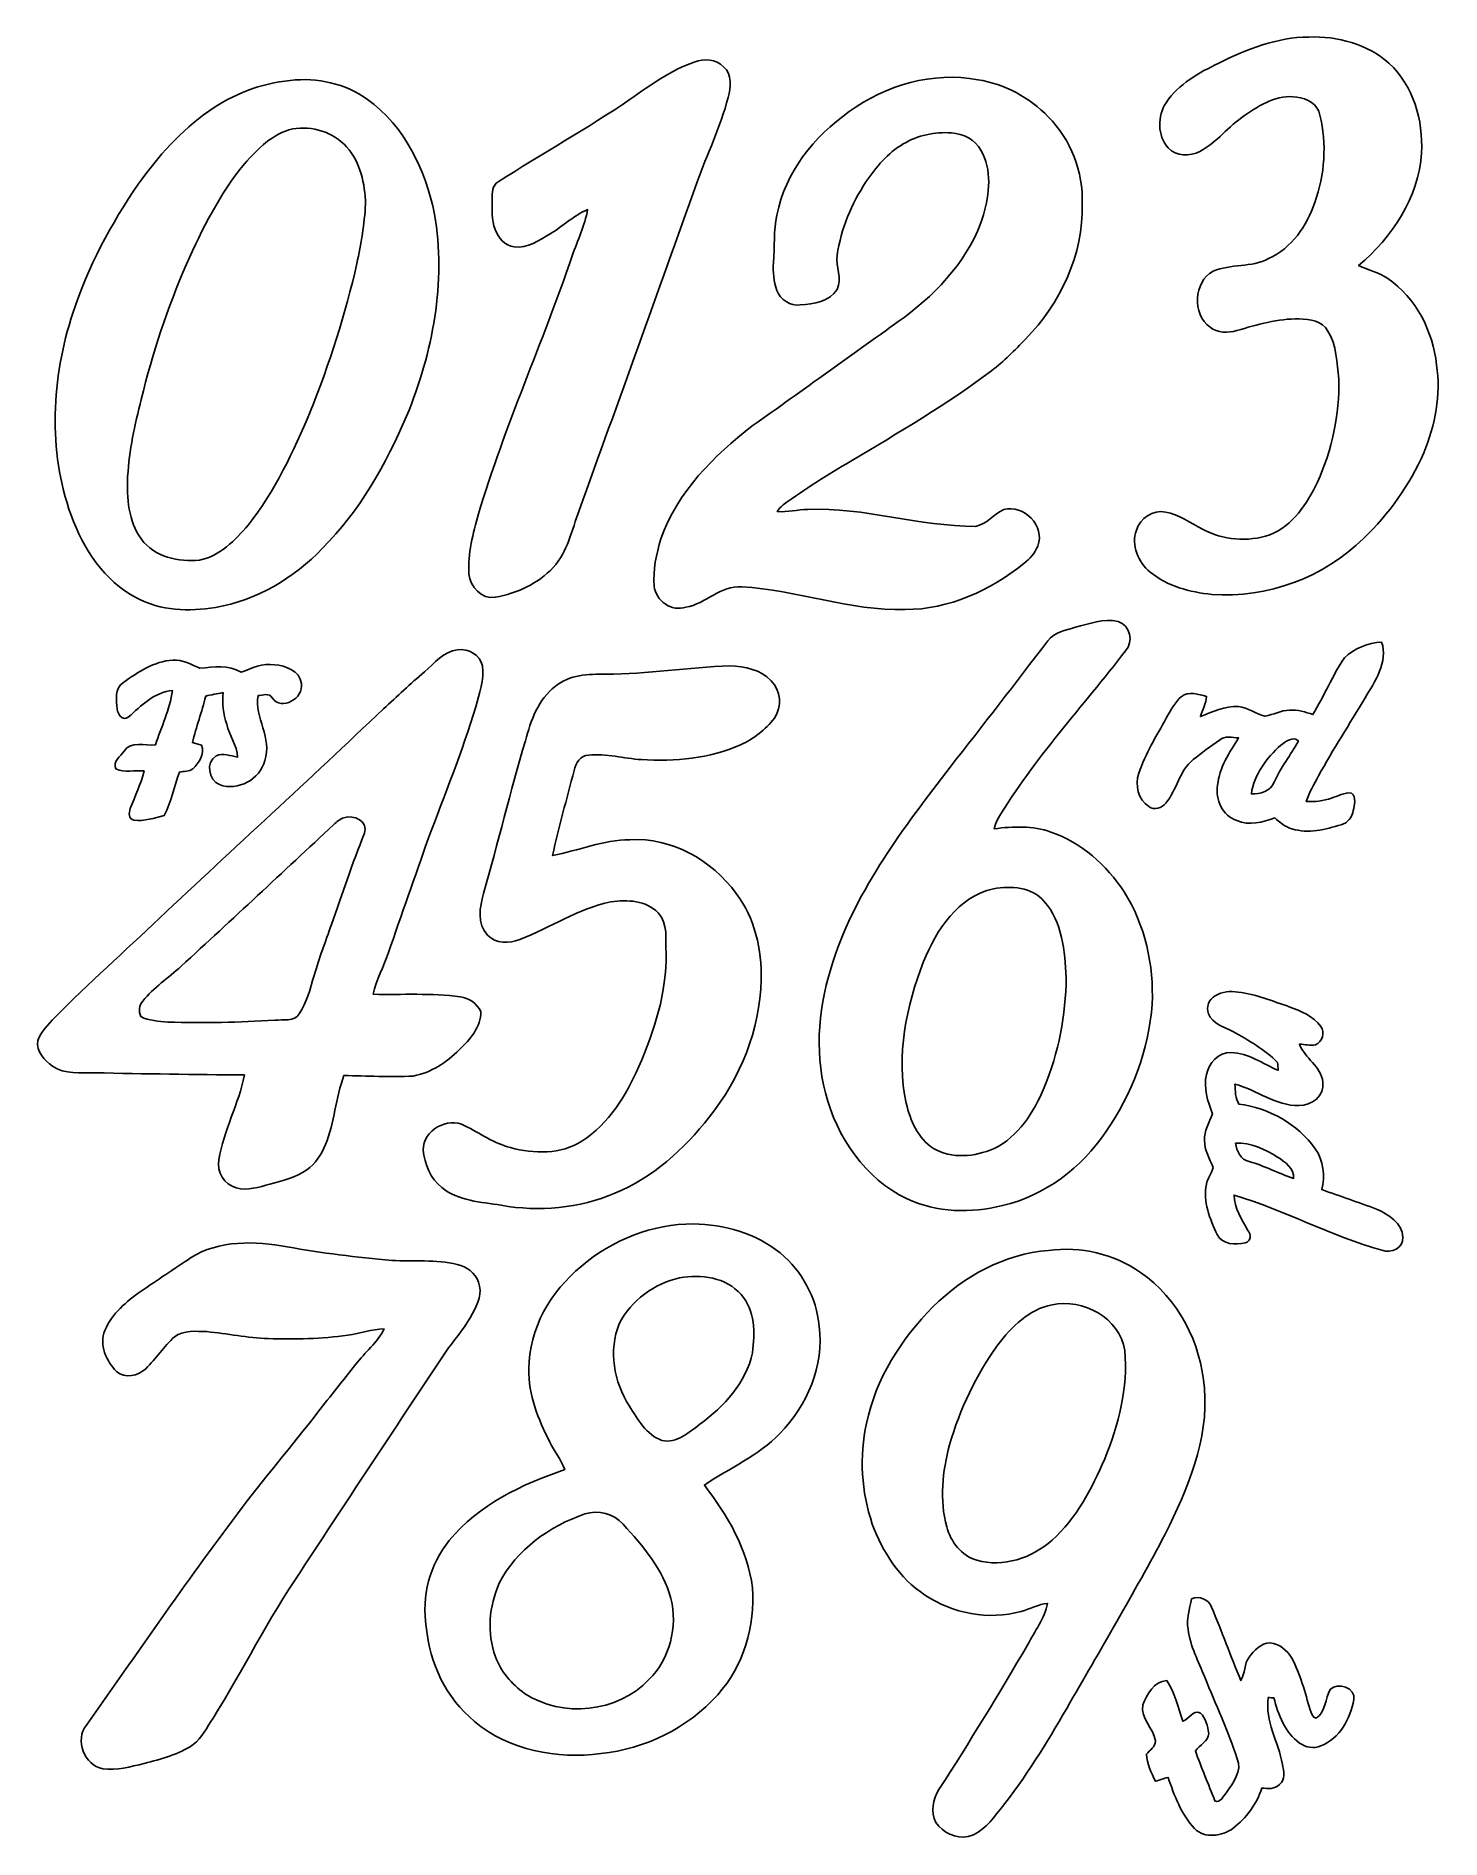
# Model space of a CAD drawing. Header units: centimetres. Extents: x -10.2 to 10.2, y -13.1 to 13.1.
import ezdxf

# ---------------------------------------------------------------- set-up
doc = ezdxf.new("R2010")
doc.units = ezdxf.units.CM
doc.header["$MEASUREMENT"] = 0
doc.layers.add('Camada 1', color=7, linetype='Continuous')

msp = doc.modelspace()

# ---------------------------------------------------------------- linework, layer by layer
at = {"layer": 'Camada 1', "color": 156}
for points, knots in [([(6.94901, 12.66366), (7.35612, 12.86403), (7.79322, 13.03937), (8.25393, 13.04113), (8.25393, 13.04113), (8.66739, 13.05525), (9.10307, 12.94236), (9.41634, 12.66154), (9.41634, 12.66154), (9.77053, 12.33522), (9.91588, 11.83181), (9.88764, 11.36085), (9.88764, 11.36085), (9.84637, 10.71279), (9.45832, 10.13566), (8.97502, 9.72466), (8.97502, 9.72466), (9.11472, 9.66011), (9.27135, 9.63012), (9.39765, 9.53769), (9.39765, 9.53769), (9.81251, 9.26041), (10.05028, 8.77358), (10.10708, 8.28674), (10.10708, 8.28674), (10.16952, 7.85459), (10.08698, 7.41186), (9.92258, 7.01038), (9.92258, 7.01038), (9.71656, 6.54437), (9.41458, 6.12174), (9.0484, 5.76826), (9.0484, 5.76826), (8.47372, 5.20171), (7.65281, 4.89691), (6.84742, 4.95687), (6.84742, 4.95687), (6.52921, 4.98651), (6.20289, 5.07505), (5.95136, 5.28072), (5.95136, 5.28072), (5.7799, 5.42361), (5.67302, 5.66878), (5.75415, 5.88751), (5.75415, 5.88751), (5.80672, 6.06071), (5.99369, 6.1863), (6.17466, 6.15102), (6.17466, 6.15102), (6.37292, 6.1154), (6.53625, 5.98981), (6.713, 5.90125), (6.713, 5.90125), (7.00899, 5.74569), (7.37059, 5.71112), (7.68772, 5.82048), (7.68772, 5.82048), (8.02252, 5.95277), (8.2317, 6.27133), (8.37952, 6.58424), (8.37952, 6.58424), (8.59155, 7.05097), (8.70196, 7.56708), (8.68715, 8.07966), (8.68715, 8.07966), (8.66174, 8.31532), (8.65716, 8.56826), (8.53122, 8.7764), (8.53122, 8.7764), (8.44902, 8.92069), (8.26769, 8.95244), (8.11564, 8.95208), (8.11564, 8.95208), (7.8052, 8.95949), (7.505, 8.86848), (7.21042, 8.78204), (7.21042, 8.78204), (7.08271, 8.75171), (6.92855, 8.74218), (6.82237, 8.83355), (6.82237, 8.83355), (6.56025, 9.01946), (6.58283, 9.48724), (6.86505, 9.64318), (6.86505, 9.64318), (7.12116, 9.75501), (7.42209, 9.69292), (7.6715, 9.82733), (7.6715, 9.82733), (8.00734, 9.97726), (8.22218, 10.30498), (8.34073, 10.64153), (8.34073, 10.64153), (8.48818, 11.04477), (8.51464, 11.49138), (8.41445, 11.90872), (8.41445, 11.90872), (8.38729, 12.06853), (8.22747, 12.15319), (8.08002, 12.17118), (8.08002, 12.17118), (7.80062, 12.20858), (7.54238, 12.0583), (7.32296, 11.90307), (7.32296, 11.90307), (7.09153, 11.74855), (6.92219, 11.51572), (6.67525, 11.38307), (6.67525, 11.38307), (6.53097, 11.30829), (6.32812, 11.30405), (6.21383, 11.43458), (6.21383, 11.43458), (6.05649, 11.61167), (6.05649, 11.89495), (6.18559, 12.08827), (6.18559, 12.08827), (6.36481, 12.36238), (6.66184, 12.52396), (6.94901, 12.66366)], [0, 0, 0, 0, 0.03225806, 0.03225806, 0.03225806, 0.03225806, 0.06451613, 0.06451613, 0.06451613, 0.06451613, 0.09677419, 0.09677419, 0.09677419, 0.09677419, 0.12903226, 0.12903226, 0.12903226, 0.12903226, 0.16129032, 0.16129032, 0.16129032, 0.16129032, 0.19354839, 0.19354839, 0.19354839, 0.19354839, 0.22580645, 0.22580645, 0.22580645, 0.22580645, 0.25806452, 0.25806452, 0.25806452, 0.25806452, 0.29032258, 0.29032258, 0.29032258, 0.29032258, 0.32258065, 0.32258065, 0.32258065, 0.32258065, 0.35483871, 0.35483871, 0.35483871, 0.35483871, 0.38709677, 0.38709677, 0.38709677, 0.38709677, 0.41935484, 0.41935484, 0.41935484, 0.41935484, 0.4516129, 0.4516129, 0.4516129, 0.4516129, 0.48387097, 0.48387097, 0.48387097, 0.48387097, 0.51612903, 0.51612903, 0.51612903, 0.51612903, 0.5483871, 0.5483871, 0.5483871, 0.5483871, 0.58064516, 0.58064516, 0.58064516, 0.58064516, 0.61290323, 0.61290323, 0.61290323, 0.61290323, 0.64516129, 0.64516129, 0.64516129, 0.64516129, 0.67741935, 0.67741935, 0.67741935, 0.67741935, 0.70967742, 0.70967742, 0.70967742, 0.70967742, 0.74193548, 0.74193548, 0.74193548, 0.74193548, 0.77419355, 0.77419355, 0.77419355, 0.77419355, 0.80645161, 0.80645161, 0.80645161, 0.80645161, 0.83870968, 0.83870968, 0.83870968, 0.83870968, 0.87096774, 0.87096774, 0.87096774, 0.87096774, 0.90322581, 0.90322581, 0.90322581, 0.90322581, 0.93548387, 0.93548387, 0.93548387, 0.93548387, 1, 1, 1, 1]), ([(-0.65722, 12.67741), (-0.51717, 12.72822), (-0.3376, 12.72962), (-0.23283, 12.60756), (-0.23283, 12.60756), (-0.1023, 12.49821), (-0.13017, 12.31159), (-0.16581, 12.16483), (-0.16581, 12.16483), (-0.27727, 11.73797), (-0.47201, 11.34004), (-0.61948, 10.92517), (-0.61948, 10.92517), (-1.18568, 9.34014), (-1.75612, 7.75687), (-2.32621, 6.17326), (-2.32621, 6.17326), (-2.43134, 5.88963), (-2.49307, 5.57705), (-2.70228, 5.34634), (-2.70228, 5.34634), (-2.92028, 5.11033), (-3.23037, 4.97416), (-3.54188, 4.91384), (-3.54188, 4.91384), (-3.74015, 4.88068), (-3.90983, 5.06659), (-3.92394, 5.25392), (-3.92394, 5.25392), (-3.94582, 5.54918), (-3.86503, 5.84022), (-3.7867, 6.12245), (-3.7867, 6.12245), (-3.40501, 7.39634), (-2.85644, 8.61094), (-2.42569, 9.86754), (-2.42569, 9.86754), (-2.35126, 10.09085), (-2.24401, 10.30498), (-2.20415, 10.53782), (-2.20415, 10.53782), (-2.40558, 10.45738), (-2.55763, 10.29441), (-2.74496, 10.18822), (-2.74496, 10.18822), (-2.90371, 10.09402), (-3.07374, 9.96914), (-3.26848, 9.99596), (-3.26848, 9.99596), (-3.4043, 10.01254), (-3.50131, 10.12719), (-3.544, 10.2496), (-3.544, 10.2496), (-3.60186, 10.3893), (-3.5881, 10.54347), (-3.5888, 10.69093), (-3.5888, 10.69093), (-3.58634, 10.77948), (-3.5881, 10.89236), (-3.49956, 10.94245), (-3.49956, 10.94245), (-2.86561, 11.34674), (-2.20873, 11.71609), (-1.58608, 12.13838), (-1.58608, 12.13838), (-1.29292, 12.34298), (-0.99905, 12.56065), (-0.65722, 12.67741)], [0, 0, 0, 0, 0.05555556, 0.05555556, 0.05555556, 0.05555556, 0.11111111, 0.11111111, 0.11111111, 0.11111111, 0.16666667, 0.16666667, 0.16666667, 0.16666667, 0.22222222, 0.22222222, 0.22222222, 0.22222222, 0.27777778, 0.27777778, 0.27777778, 0.27777778, 0.33333333, 0.33333333, 0.33333333, 0.33333333, 0.38888889, 0.38888889, 0.38888889, 0.38888889, 0.44444444, 0.44444444, 0.44444444, 0.44444444, 0.5, 0.5, 0.5, 0.5, 0.55555556, 0.55555556, 0.55555556, 0.55555556, 0.61111111, 0.61111111, 0.61111111, 0.61111111, 0.66666667, 0.66666667, 0.66666667, 0.66666667, 0.72222222, 0.72222222, 0.72222222, 0.72222222, 0.77777778, 0.77777778, 0.77777778, 0.77777778, 0.83333333, 0.83333333, 0.83333333, 0.83333333, 0.88888889, 0.88888889, 0.88888889, 0.88888889, 1, 1, 1, 1]), ([(-6.51544, 12.41248), (-6.12527, 12.45446), (-5.71675, 12.37085), (-5.39679, 12.13696), (-5.39679, 12.13696), (-4.85668, 11.74962), (-4.55153, 11.11179), (-4.42453, 10.47362), (-4.42453, 10.47362), (-4.25131, 9.48443), (-4.45099, 8.46242), (-4.82847, 7.54274), (-4.82847, 7.54274), (-5.12867, 6.8453), (-5.5065, 6.16513), (-6.04872, 5.62539), (-6.04872, 5.62539), (-6.46182, 5.19148), (-7.00369, 4.86692), (-7.59919, 4.76744), (-7.59919, 4.76744), (-7.9823, 4.70675), (-8.39716, 4.71382), (-8.7436, 4.90784), (-8.7436, 4.90784), (-9.21702, 5.14738), (-9.5137, 5.62256), (-9.69398, 6.10517), (-9.69398, 6.10517), (-10.02947, 7.04639), (-9.98078, 8.09448), (-9.66752, 9.03464), (-9.66752, 9.03464), (-9.45409, 9.70562), (-9.11401, 10.32898), (-8.71854, 10.90894), (-8.71854, 10.90894), (-8.43456, 11.30969), (-8.10013, 11.68152), (-7.69761, 11.96586), (-7.69761, 11.96586), (-7.34905, 12.21034), (-6.94019, 12.37085), (-6.51544, 12.41248)], [0, 0, 0, 0, 0.08333333, 0.08333333, 0.08333333, 0.08333333, 0.16666667, 0.16666667, 0.16666667, 0.16666667, 0.25, 0.25, 0.25, 0.25, 0.33333333, 0.33333333, 0.33333333, 0.33333333, 0.41666667, 0.41666667, 0.41666667, 0.41666667, 0.5, 0.5, 0.5, 0.5, 0.58333333, 0.58333333, 0.58333333, 0.58333333, 0.66666667, 0.66666667, 0.66666667, 0.66666667, 0.75, 0.75, 0.75, 0.75, 0.83333333, 0.83333333, 0.83333333, 0.83333333, 1, 1, 1, 1]), ([(1.58891, 11.95881), (2.11842, 12.34545), (2.80317, 12.54266), (3.45475, 12.42201), (3.45475, 12.42201), (3.84174, 12.3592), (4.2037, 12.16554), (4.4764, 11.88437), (4.4764, 11.88437), (4.80518, 11.55347), (4.98157, 11.08427), (4.96958, 10.61931), (4.96958, 10.61931), (4.98651, 9.88659), (4.65242, 9.17751), (4.14725, 8.65822), (4.14725, 8.65822), (3.98814, 8.50053), (3.8347, 8.33472), (3.65337, 8.20137), (3.65337, 8.20137), (3.00672, 7.71277), (2.30645, 7.30284), (1.61149, 6.88833), (1.61149, 6.88833), (1.27423, 6.69361), (0.94755, 6.48053), (0.63041, 6.25439), (0.63041, 6.25439), (0.59655, 6.22687), (0.56832, 6.19478), (0.54504, 6.15772), (0.54504, 6.15772), (0.69391, 6.14715), (0.83996, 6.18666), (0.98848, 6.18808), (0.98848, 6.18808), (1.80939, 6.2244), (2.60314, 5.94147), (3.42194, 5.94184), (3.42194, 5.94184), (3.58457, 5.9711), (3.68299, 6.12422), (3.83046, 6.18559), (3.83046, 6.18559), (4.11761, 6.27097), (4.44112, 5.94077), (4.32257, 5.65784), (4.32257, 5.65784), (4.28308, 5.55554), (4.20863, 5.47017), (4.1208, 5.40597), (4.1208, 5.40597), (3.63677, 5.01297), (3.03213, 4.73497), (2.39994, 4.73674), (2.39994, 4.73674), (1.59597, 4.71275), (0.83114, 5.0225), (0.03315, 5.06482), (0.03315, 5.06482), (-0.2741, 5.0941), (-0.48965, 4.81858), (-0.77893, 4.76885), (-0.77893, 4.76885), (-0.98424, 4.70181), (-1.22025, 4.86197), (-1.23718, 5.07646), (-1.23718, 5.07646), (-1.25801, 5.30754), (-1.21072, 5.54143), (-1.13982, 5.76085), (-1.13982, 5.76085), (-0.90523, 6.44207), (-0.37358, 6.96736), (0.18379, 7.39916), (0.18379, 7.39916), (0.92004, 7.92021), (1.64994, 8.45008), (2.38512, 8.9729), (2.38512, 8.9729), (2.89172, 9.35143), (3.3461, 9.84708), (3.53835, 10.46127), (3.53835, 10.46127), (3.62196, 10.76536), (3.66535, 11.11637), (3.49744, 11.40036), (3.49744, 11.40036), (3.41312, 11.55453), (3.24238, 11.63954), (3.07162, 11.65154), (3.07162, 11.65154), (2.83069, 11.66671), (2.58163, 11.61661), (2.37418, 11.49032), (2.37418, 11.49032), (2.147, 11.36015), (1.97943, 11.15094), (1.83232, 10.93893), (1.83232, 10.93893), (1.62207, 10.61931), (1.47002, 10.25736), (1.41498, 9.87742), (1.41498, 9.87742), (1.39452, 9.71232), (1.48907, 9.5384), (1.41323, 9.38035), (1.41323, 9.38035), (1.30422, 9.20044), (1.07209, 9.16834), (0.88053, 9.15564), (0.88053, 9.15564), (0.73518, 9.13729), (0.59055, 9.22937), (0.54115, 9.36589), (0.54115, 9.36589), (0.49459, 9.49501), (0.47978, 9.63541), (0.48965, 9.77194), (0.48965, 9.77194), (0.51752, 9.99983), (0.48612, 10.23302), (0.54151, 10.45774), (0.54151, 10.45774), (0.65863, 11.07898), (1.08232, 11.60073), (1.58891, 11.95881)], [0, 0, 0, 0, 0.03030303, 0.03030303, 0.03030303, 0.03030303, 0.06060606, 0.06060606, 0.06060606, 0.06060606, 0.09090909, 0.09090909, 0.09090909, 0.09090909, 0.12121212, 0.12121212, 0.12121212, 0.12121212, 0.15151515, 0.15151515, 0.15151515, 0.15151515, 0.18181818, 0.18181818, 0.18181818, 0.18181818, 0.21212121, 0.21212121, 0.21212121, 0.21212121, 0.24242424, 0.24242424, 0.24242424, 0.24242424, 0.27272727, 0.27272727, 0.27272727, 0.27272727, 0.3030303, 0.3030303, 0.3030303, 0.3030303, 0.33333333, 0.33333333, 0.33333333, 0.33333333, 0.36363636, 0.36363636, 0.36363636, 0.36363636, 0.39393939, 0.39393939, 0.39393939, 0.39393939, 0.42424242, 0.42424242, 0.42424242, 0.42424242, 0.45454545, 0.45454545, 0.45454545, 0.45454545, 0.48484848, 0.48484848, 0.48484848, 0.48484848, 0.51515152, 0.51515152, 0.51515152, 0.51515152, 0.54545455, 0.54545455, 0.54545455, 0.54545455, 0.57575758, 0.57575758, 0.57575758, 0.57575758, 0.60606061, 0.60606061, 0.60606061, 0.60606061, 0.63636364, 0.63636364, 0.63636364, 0.63636364, 0.66666667, 0.66666667, 0.66666667, 0.66666667, 0.6969697, 0.6969697, 0.6969697, 0.6969697, 0.72727273, 0.72727273, 0.72727273, 0.72727273, 0.75757576, 0.75757576, 0.75757576, 0.75757576, 0.78787879, 0.78787879, 0.78787879, 0.78787879, 0.81818182, 0.81818182, 0.81818182, 0.81818182, 0.84848485, 0.84848485, 0.84848485, 0.84848485, 0.87878788, 0.87878788, 0.87878788, 0.87878788, 0.90909091, 0.90909091, 0.90909091, 0.90909091, 0.93939394, 0.93939394, 0.93939394, 0.93939394, 1, 1, 1, 1]), ([(-6.48053, 11.70727), (-6.48053, 11.70727), (-6.48053, 11.70727), (-6.48053, 11.70727), (-6.48053, 11.70727), (-6.77016, 11.64025), (-6.99028, 11.41835), (-7.17937, 11.20175), (-7.17937, 11.20175), (-7.53779, 10.76713), (-7.7918, 10.25807), (-8.02145, 9.74689), (-8.02145, 9.74689), (-8.29204, 9.11189), (-8.51534, 8.45572), (-8.67656, 7.7844), (-8.67656, 7.7844), (-8.7697, 7.41749), (-8.84943, 7.04497), (-8.87341, 6.66643), (-8.87341, 6.66643), (-8.88435, 6.35565), (-8.86636, 6.01732), (-8.67444, 5.75734), (-8.67444, 5.75734), (-8.48606, 5.49733), (-8.13435, 5.42466), (-7.83132, 5.45429), (-7.83132, 5.45429), (-7.53392, 5.50969), (-7.3159, 5.74357), (-7.12576, 5.96194), (-7.12576, 5.96194), (-6.73981, 6.45653), (-6.4657, 7.02697), (-6.22687, 7.60411), (-6.22687, 7.60411), (-5.94676, 8.30262), (-5.71394, 9.02123), (-5.54989, 9.75606), (-5.54989, 9.75606), (-5.4864, 10.03969), (-5.43913, 10.32792), (-5.42466, 10.61861), (-5.42466, 10.61861), (-5.43102, 10.91212), (-5.49733, 11.22115), (-5.69806, 11.44658), (-5.69806, 11.44658), (-5.88892, 11.66424), (-6.19901, 11.75596), (-6.48053, 11.70727)], [0, 0, 0, 0, 0.07142857, 0.07142857, 0.07142857, 0.07142857, 0.14285714, 0.14285714, 0.14285714, 0.14285714, 0.21428571, 0.21428571, 0.21428571, 0.21428571, 0.28571429, 0.28571429, 0.28571429, 0.28571429, 0.35714286, 0.35714286, 0.35714286, 0.35714286, 0.42857143, 0.42857143, 0.42857143, 0.42857143, 0.5, 0.5, 0.5, 0.5, 0.57142857, 0.57142857, 0.57142857, 0.57142857, 0.64285714, 0.64285714, 0.64285714, 0.64285714, 0.71428571, 0.71428571, 0.71428571, 0.71428571, 0.78571429, 0.78571429, 0.78571429, 0.78571429, 0.85714286, 0.85714286, 0.85714286, 0.85714286, 1, 1, 1, 1]), ([(4.86903, 4.47852), (5.06976, 4.53073), (5.27755, 4.61115), (5.48781, 4.56459), (5.48781, 4.56459), (5.65891, 4.5099), (5.71923, 4.26966), (5.59681, 4.13878), (5.59681, 4.13878), (4.97416, 3.32563), (4.26544, 2.57386), (3.73979, 1.69016), (3.73979, 1.69016), (3.71686, 1.64782), (3.70699, 1.60019), (3.69288, 1.55434), (3.69288, 1.55434), (3.96558, 1.59419), (4.2499, 1.59948), (4.51414, 1.50917), (4.51414, 1.50917), (4.95618, 1.35607), (5.32058, 1.02729), (5.57635, 0.64169), (5.57635, 0.64169), (5.88044, 0.1605), (6.0085, -0.42121), (5.98204, -0.98672), (5.98204, -0.98672), (5.93653, -1.65169), (5.6843, -2.29305), (5.31213, -2.84232), (5.31213, -2.84232), (4.95828, -3.35845), (4.42877, -3.76555), (3.81353, -3.90983), (3.81353, -3.90983), (3.35704, -4.02378), (2.85784, -4.01389), (2.42746, -3.81), (2.42746, -3.81), (1.81821, -3.52178), (1.40794, -2.91641), (1.24741, -2.27436), (1.24741, -2.27436), (1.07667, -1.64499), (1.15429, -0.97367), (1.35748, -0.36194), (1.35748, -0.36194), (1.70249, 0.69108), (2.38619, 1.58184), (3.05223, 2.45039), (3.05223, 2.45039), (3.5313, 3.0554), (3.99873, 3.6703), (4.46933, 4.28201), (4.46933, 4.28201), (4.56459, 4.40689), (4.72687, 4.43793), (4.86903, 4.47852)], [0, 0, 0, 0, 0.0625, 0.0625, 0.0625, 0.0625, 0.125, 0.125, 0.125, 0.125, 0.1875, 0.1875, 0.1875, 0.1875, 0.25, 0.25, 0.25, 0.25, 0.3125, 0.3125, 0.3125, 0.3125, 0.375, 0.375, 0.375, 0.375, 0.4375, 0.4375, 0.4375, 0.4375, 0.5, 0.5, 0.5, 0.5, 0.5625, 0.5625, 0.5625, 0.5625, 0.625, 0.625, 0.625, 0.625, 0.6875, 0.6875, 0.6875, 0.6875, 0.75, 0.75, 0.75, 0.75, 0.8125, 0.8125, 0.8125, 0.8125, 0.875, 0.875, 0.875, 0.875, 1, 1, 1, 1]), ([(8.76935, 4.03684), (8.91538, 4.16913), (9.11189, 4.25379), (9.3098, 4.26544), (9.3098, 4.26544), (9.40752, 3.97403), (9.21208, 3.69393), (9.06955, 3.45369), (9.06955, 3.45369), (8.84449, 3.07693), (8.60424, 2.70898), (8.39576, 2.32233), (8.39576, 2.32233), (8.32872, 2.20239), (8.25675, 2.0835), (8.21655, 1.95085), (8.21655, 1.95085), (8.33966, 1.94592), (8.4649, 1.95686), (8.58097, 2.0013), (8.58097, 2.0013), (8.67692, 2.02917), (8.7704, 2.0902), (8.87448, 2.07256), (8.87448, 2.07256), (8.94537, 2.00942), (8.91575, 1.90112), (8.89881, 1.82033), (8.89881, 1.82033), (8.88152, 1.72649), (8.81944, 1.64041), (8.72489, 1.61395), (8.72489, 1.61395), (8.49558, 1.54727), (8.24547, 1.48025), (8.00981, 1.55539), (8.00981, 1.55539), (7.91279, 1.58291), (7.83378, 1.64782), (7.75935, 1.71272), (7.75935, 1.71272), (7.58506, 1.65099), (7.38962, 1.59737), (7.21113, 1.67534), (7.21113, 1.67534), (7.00122, 1.74271), (6.89504, 1.97979), (6.93208, 2.18792), (6.93208, 2.18792), (6.9543, 2.44615), (7.10282, 2.66135), (7.23547, 2.87408), (7.23547, 2.87408), (7.14375, 2.87479), (7.03757, 2.91146), (6.961, 2.84373), (6.961, 2.84373), (6.83153, 2.75132), (6.70136, 2.65959), (6.57718, 2.55975), (6.57718, 2.55975), (6.37786, 2.39747), (6.33942, 2.12266), (6.18277, 1.92863), (6.18277, 1.92863), (6.12422, 1.85844), (6.01379, 1.81539), (5.93407, 1.87749), (5.93407, 1.87749), (5.77778, 1.98013), (5.72981, 2.18968), (5.78943, 2.36078), (5.78943, 2.36078), (5.8815, 2.64583), (6.04519, 2.90054), (6.18737, 3.16194), (6.18737, 3.16194), (6.25191, 3.26989), (6.30907, 3.38737), (6.40432, 3.47203), (6.40432, 3.47203), (6.51157, 3.55528), (6.65444, 3.50801), (6.77192, 3.47627), (6.77192, 3.47627), (6.76592, 3.37255), (6.70913, 3.28259), (6.6809, 3.18452), (6.6809, 3.18452), (6.8594, 3.25049), (7.03791, 3.33833), (7.2337, 3.32987), (7.2337, 3.32987), (7.37234, 3.31752), (7.48488, 3.22262), (7.61787, 3.1891), (7.61787, 3.1891), (7.73888, 3.20993), (7.85035, 3.27589), (7.97594, 3.27589), (7.97594, 3.27589), (8.09237, 3.28682), (8.20384, 3.24979), (8.31249, 3.21344), (8.31249, 3.21344), (8.47478, 3.48192), (8.59649, 3.77472), (8.76935, 4.03684)], [0, 0, 0, 0, 0.03571429, 0.03571429, 0.03571429, 0.03571429, 0.07142857, 0.07142857, 0.07142857, 0.07142857, 0.10714286, 0.10714286, 0.10714286, 0.10714286, 0.14285714, 0.14285714, 0.14285714, 0.14285714, 0.17857143, 0.17857143, 0.17857143, 0.17857143, 0.21428571, 0.21428571, 0.21428571, 0.21428571, 0.25, 0.25, 0.25, 0.25, 0.28571429, 0.28571429, 0.28571429, 0.28571429, 0.32142857, 0.32142857, 0.32142857, 0.32142857, 0.35714286, 0.35714286, 0.35714286, 0.35714286, 0.39285714, 0.39285714, 0.39285714, 0.39285714, 0.42857143, 0.42857143, 0.42857143, 0.42857143, 0.46428571, 0.46428571, 0.46428571, 0.46428571, 0.5, 0.5, 0.5, 0.5, 0.53571429, 0.53571429, 0.53571429, 0.53571429, 0.57142857, 0.57142857, 0.57142857, 0.57142857, 0.60714286, 0.60714286, 0.60714286, 0.60714286, 0.64285714, 0.64285714, 0.64285714, 0.64285714, 0.67857143, 0.67857143, 0.67857143, 0.67857143, 0.71428571, 0.71428571, 0.71428571, 0.71428571, 0.75, 0.75, 0.75, 0.75, 0.78571429, 0.78571429, 0.78571429, 0.78571429, 0.82142857, 0.82142857, 0.82142857, 0.82142857, 0.85714286, 0.85714286, 0.85714286, 0.85714286, 0.89285714, 0.89285714, 0.89285714, 0.89285714, 0.92857143, 0.92857143, 0.92857143, 0.92857143, 1, 1, 1, 1]), ([(-4.57093, 3.83151), (-4.42419, 3.95427), (-4.29224, 4.12996), (-4.08905, 4.15183), (-4.08905, 4.15183), (-3.93312, 4.17829), (-3.76273, 4.07563), (-3.72674, 3.91865), (-3.72674, 3.91865), (-3.70275, 3.71581), (-3.77613, 3.51895), (-3.82517, 3.32527), (-3.82517, 3.32527), (-4.02271, 2.67511), (-4.27708, 2.04399), (-4.5166, 1.40828), (-4.5166, 1.40828), (-4.70746, 0.85865), (-4.90255, 0.3108), (-5.09093, -0.23953), (-5.09093, -0.23953), (-5.15972, -0.44309), (-5.27085, -0.63183), (-5.31142, -0.8442), (-5.31142, -0.8442), (-4.89091, -0.85443), (-4.46792, -0.82408), (-4.04988, -0.88194), (-4.04988, -0.88194), (-3.92289, -0.8957), (-3.8107, -0.98142), (-3.75179, -1.09255), (-3.75179, -1.09255), (-3.75108, -1.32115), (-3.90877, -1.50283), (-4.06681, -1.64923), (-4.06681, -1.64923), (-4.24744, -1.83444), (-4.47745, -1.98332), (-4.73428, -2.03022), (-4.73428, -2.03022), (-5.06871, -2.04752), (-5.40349, -2.02952), (-5.73758, -2.02282), (-5.73758, -2.02282), (-5.85681, -2.34843), (-5.87587, -2.70191), (-6.00287, -3.02506), (-6.00287, -3.02506), (-6.06142, -3.16759), (-6.15032, -3.30129), (-6.27661, -3.39195), (-6.27661, -3.39195), (-6.43183, -3.50838), (-6.62693, -3.54541), (-6.80931, -3.59762), (-6.80931, -3.59762), (-6.96701, -3.64031), (-7.13351, -3.69992), (-7.29755, -3.65371), (-7.29755, -3.65371), (-7.47006, -3.6082), (-7.59178, -3.42123), (-7.55015, -3.24484), (-7.55015, -3.24484), (-7.48524, -2.81905), (-7.2591, -2.43769), (-7.18007, -2.01507), (-7.18007, -2.01507), (-7.90292, -2.008), (-8.62576, -1.99884), (-9.34861, -1.98366), (-9.34861, -1.98366), (-9.55498, -1.97943), (-9.78429, -2.00942), (-9.96526, -1.88806), (-9.96526, -1.88806), (-10.08027, -1.80199), (-10.20127, -1.67286), (-10.17551, -1.51729), (-10.17551, -1.51729), (-10.13142, -1.38289), (-10.02171, -1.28517), (-9.93069, -1.1818), (-9.93069, -1.1818), (-9.43963, -0.68438), (-8.9154, -0.22189), (-8.41021, 0.2607), (-8.41021, 0.2607), (-7.33, 1.27387), (-6.23817, 2.27576), (-5.16361, 3.2953), (-5.16361, 3.2953), (-4.96393, 3.47203), (-4.77519, 3.66006), (-4.57093, 3.83151)], [0, 0, 0, 0, 0.04, 0.04, 0.04, 0.04, 0.08, 0.08, 0.08, 0.08, 0.12, 0.12, 0.12, 0.12, 0.16, 0.16, 0.16, 0.16, 0.2, 0.2, 0.2, 0.2, 0.24, 0.24, 0.24, 0.24, 0.28, 0.28, 0.28, 0.28, 0.32, 0.32, 0.32, 0.32, 0.36, 0.36, 0.36, 0.36, 0.4, 0.4, 0.4, 0.4, 0.44, 0.44, 0.44, 0.44, 0.48, 0.48, 0.48, 0.48, 0.52, 0.52, 0.52, 0.52, 0.56, 0.56, 0.56, 0.56, 0.6, 0.6, 0.6, 0.6, 0.64, 0.64, 0.64, 0.64, 0.68, 0.68, 0.68, 0.68, 0.72, 0.72, 0.72, 0.72, 0.76, 0.76, 0.76, 0.76, 0.8, 0.8, 0.8, 0.8, 0.84, 0.84, 0.84, 0.84, 0.88, 0.88, 0.88, 0.88, 0.92, 0.92, 0.92, 0.92, 1, 1, 1, 1]), ([(-8.9348, 3.67946), (-8.72172, 3.83187), (-8.48818, 3.98356), (-8.22007, 4.00402), (-8.22007, 4.00402), (-8.07649, 4.01319), (-7.95196, 3.93629), (-7.8246, 3.88408), (-7.8246, 3.88408), (-7.62423, 3.90172), (-7.4115, 3.93805), (-7.22841, 3.82763), (-7.22841, 3.82763), (-7.07214, 3.88338), (-6.91373, 3.96275), (-6.74193, 3.93593), (-6.74193, 3.93593), (-6.58247, 3.9236), (-6.37857, 3.84632), (-6.35458, 3.66572), (-6.35458, 3.66572), (-6.31472, 3.45227), (-6.64279, 3.25402), (-6.77721, 3.45617), (-6.77721, 3.45617), (-6.82308, 3.52918), (-6.91339, 3.49532), (-6.98183, 3.48791), (-6.98183, 3.48791), (-7.03862, 3.17005), (-6.7705, 2.86773), (-6.88445, 2.54669), (-6.88445, 2.54669), (-6.95184, 2.27224), (-7.27674, 2.09727), (-7.54133, 2.19638), (-7.54133, 2.19638), (-7.70361, 2.25707), (-7.74276, 2.52411), (-7.59037, 2.61443), (-7.59037, 2.61443), (-7.49087, 2.66276), (-7.38046, 2.6116), (-7.27957, 2.59503), (-7.27957, 2.59503), (-7.28802, 2.76684), (-7.39598, 2.90936), (-7.43725, 3.07304), (-7.43725, 3.07304), (-7.487, 3.22014), (-7.50359, 3.37609), (-7.49053, 3.5306), (-7.49053, 3.5306), (-7.57519, 3.5172), (-7.65915, 3.50026), (-7.74206, 3.4798), (-7.74206, 3.4798), (-7.79426, 3.25154), (-7.88034, 3.03318), (-7.93502, 2.80563), (-7.93502, 2.80563), (-7.89094, 2.7933), (-7.84647, 2.78095), (-7.80204, 2.76859), (-7.80204, 2.76859), (-7.7477, 2.63771), (-7.84153, 2.51529), (-7.92903, 2.42639), (-7.92903, 2.42639), (-7.98336, 2.38125), (-8.05849, 2.39006), (-8.12376, 2.37912), (-8.12376, 2.37912), (-8.19043, 2.16712), (-8.24582, 1.9498), (-8.34178, 1.74837), (-8.34178, 1.74837), (-8.48606, 1.71414), (-8.63282, 1.66193), (-8.78275, 1.67922), (-8.78275, 1.67922), (-8.86495, 1.69509), (-8.85965, 1.78893), (-8.83461, 1.84891), (-8.83461, 1.84891), (-8.76688, 2.03059), (-8.67833, 2.20556), (-8.63494, 2.39535), (-8.63494, 2.39535), (-8.7697, 2.40946), (-8.91998, 2.36784), (-9.04451, 2.42464), (-9.04451, 2.42464), (-9.09461, 2.52589), (-8.97713, 2.60631), (-8.92563, 2.68111), (-8.92563, 2.68111), (-8.82437, 2.83915), (-8.62294, 2.75483), (-8.46984, 2.77176), (-8.46984, 2.77176), (-8.38481, 3.03354), (-8.26417, 3.28682), (-8.22148, 3.56022), (-8.22148, 3.56022), (-8.48536, 3.54365), (-8.67692, 3.33762), (-8.86389, 3.175), (-8.86389, 3.175), (-8.94291, 3.1136), (-9.0184, 3.21663), (-9.0237, 3.29035), (-9.0237, 3.29035), (-9.03781, 3.42123), (-9.06568, 3.59692), (-8.9348, 3.67946)], [0, 0, 0, 0, 0.03333333, 0.03333333, 0.03333333, 0.03333333, 0.06666667, 0.06666667, 0.06666667, 0.06666667, 0.1, 0.1, 0.1, 0.1, 0.13333333, 0.13333333, 0.13333333, 0.13333333, 0.16666667, 0.16666667, 0.16666667, 0.16666667, 0.2, 0.2, 0.2, 0.2, 0.23333333, 0.23333333, 0.23333333, 0.23333333, 0.26666667, 0.26666667, 0.26666667, 0.26666667, 0.3, 0.3, 0.3, 0.3, 0.33333333, 0.33333333, 0.33333333, 0.33333333, 0.36666667, 0.36666667, 0.36666667, 0.36666667, 0.4, 0.4, 0.4, 0.4, 0.43333333, 0.43333333, 0.43333333, 0.43333333, 0.46666667, 0.46666667, 0.46666667, 0.46666667, 0.5, 0.5, 0.5, 0.5, 0.53333333, 0.53333333, 0.53333333, 0.53333333, 0.56666667, 0.56666667, 0.56666667, 0.56666667, 0.6, 0.6, 0.6, 0.6, 0.63333333, 0.63333333, 0.63333333, 0.63333333, 0.66666667, 0.66666667, 0.66666667, 0.66666667, 0.7, 0.7, 0.7, 0.7, 0.73333333, 0.73333333, 0.73333333, 0.73333333, 0.76666667, 0.76666667, 0.76666667, 0.76666667, 0.8, 0.8, 0.8, 0.8, 0.83333333, 0.83333333, 0.83333333, 0.83333333, 0.86666667, 0.86666667, 0.86666667, 0.86666667, 0.9, 0.9, 0.9, 0.9, 0.93333333, 0.93333333, 0.93333333, 0.93333333, 1, 1, 1, 1]), ([(-1.93993, 3.79764), (-1.33772, 3.79906), (-0.74117, 3.90172), (-0.14005, 3.91829), (-0.14005, 3.91829), (0.07338, 3.90806), (0.30692, 3.86785), (0.4572, 3.7017), (0.4572, 3.7017), (0.60006, 3.5627), (0.61701, 3.32351), (0.50446, 3.16089), (0.50446, 3.16089), (0.37747, 2.99295), (0.20601, 2.86208), (0.01481, 2.77529), (0.01481, 2.77529), (-0.4332, 2.56928), (-0.93768, 2.53047), (-1.42451, 2.55869), (-1.42451, 2.55869), (-1.67922, 2.57668), (-1.93145, 2.64971), (-2.18827, 2.62573), (-2.18827, 2.62573), (-2.30857, 2.62431), (-2.37737, 2.50506), (-2.4003, 2.40064), (-2.4003, 2.40064), (-2.50577, 1.99036), (-2.62325, 1.58255), (-2.7118, 1.16804), (-2.7118, 1.16804), (-2.3368, 1.24037), (-1.97696, 1.39559), (-1.58996, 1.39805), (-1.58996, 1.39805), (-0.98283, 1.43333), (-0.40181, 1.10137), (-0.05045, 0.61841), (-0.05045, 0.61841), (0.22048, 0.26212), (0.3249, -0.19507), (0.3115, -0.63675), (0.3115, -0.63675), (0.29703, -1.36243), (0.00811, -2.0634), (-0.44097, -2.62748), (-0.44097, -2.62748), (-0.80503, -3.09174), (-1.25871, -3.50307), (-1.80869, -3.73167), (-1.80869, -3.73167), (-2.3255, -3.9504), (-2.90653, -4.00437), (-3.45792, -3.90525), (-3.45792, -3.90525), (-3.75179, -3.85621), (-4.0774, -3.84457), (-4.3194, -3.64912), (-4.3194, -3.64912), (-4.48486, -3.51825), (-4.56423, -3.30763), (-4.58857, -3.10373), (-4.58857, -3.10373), (-4.59105, -2.81481), (-4.23228, -2.61937), (-3.98392, -2.75061), (-3.98392, -2.75061), (-3.76519, -2.86032), (-3.56129, -3.00708), (-3.32105, -3.06916), (-3.32105, -3.06916), (-2.98238, -3.16194), (-2.59221, -3.16934), (-2.28669, -2.9739), (-2.28669, -2.9739), (-1.89123, -2.72625), (-1.64465, -2.30928), (-1.45873, -1.89335), (-1.45873, -1.89335), (-1.23613, -1.37337), (-1.05409, -0.81879), (-1.0668, -0.24659), (-1.0668, -0.24659), (-1.07492, -0.05079), (-1.03363, 0.17921), (-1.18075, 0.33619), (-1.18075, 0.33619), (-1.35573, 0.51822), (-1.63018, 0.52916), (-1.86477, 0.49742), (-1.86477, 0.49742), (-2.3382, 0.40181), (-2.7425, 0.12064), (-3.18805, -0.05045), (-3.18805, -0.05045), (-3.34044, -0.11112), (-3.53694, -0.11324), (-3.65619, 0.01481), (-3.65619, 0.01481), (-3.81141, 0.17568), (-3.76555, 0.42157), (-3.71581, 0.61736), (-3.71581, 0.61736), (-3.50237, 1.3529), (-3.32351, 2.09832), (-3.10549, 2.83279), (-3.10549, 2.83279), (-3.02648, 3.1242), (-2.92099, 3.43358), (-2.67158, 3.62408), (-2.67158, 3.62408), (-2.46803, 3.7906), (-2.19075, 3.80293), (-1.93993, 3.79764)], [0, 0, 0, 0, 0.03333333, 0.03333333, 0.03333333, 0.03333333, 0.06666667, 0.06666667, 0.06666667, 0.06666667, 0.1, 0.1, 0.1, 0.1, 0.13333333, 0.13333333, 0.13333333, 0.13333333, 0.16666667, 0.16666667, 0.16666667, 0.16666667, 0.2, 0.2, 0.2, 0.2, 0.23333333, 0.23333333, 0.23333333, 0.23333333, 0.26666667, 0.26666667, 0.26666667, 0.26666667, 0.3, 0.3, 0.3, 0.3, 0.33333333, 0.33333333, 0.33333333, 0.33333333, 0.36666667, 0.36666667, 0.36666667, 0.36666667, 0.4, 0.4, 0.4, 0.4, 0.43333333, 0.43333333, 0.43333333, 0.43333333, 0.46666667, 0.46666667, 0.46666667, 0.46666667, 0.5, 0.5, 0.5, 0.5, 0.53333333, 0.53333333, 0.53333333, 0.53333333, 0.56666667, 0.56666667, 0.56666667, 0.56666667, 0.6, 0.6, 0.6, 0.6, 0.63333333, 0.63333333, 0.63333333, 0.63333333, 0.66666667, 0.66666667, 0.66666667, 0.66666667, 0.7, 0.7, 0.7, 0.7, 0.73333333, 0.73333333, 0.73333333, 0.73333333, 0.76666667, 0.76666667, 0.76666667, 0.76666667, 0.8, 0.8, 0.8, 0.8, 0.83333333, 0.83333333, 0.83333333, 0.83333333, 0.86666667, 0.86666667, 0.86666667, 0.86666667, 0.9, 0.9, 0.9, 0.9, 0.93333333, 0.93333333, 0.93333333, 0.93333333, 1, 1, 1, 1]), ([(7.84789, 2.7693), (7.84789, 2.7693), (7.84789, 2.7693), (7.84789, 2.7693), (7.84789, 2.7693), (7.64292, 2.58375), (7.45983, 2.3428), (7.42102, 2.06233), (7.42102, 2.06233), (7.54944, 2.05705), (7.70183, 2.09937), (7.75122, 2.23202), (7.75122, 2.23202), (7.84436, 2.44474), (7.99112, 2.62573), (8.10294, 2.82751), (8.10294, 2.82751), (8.02674, 2.90795), (7.91703, 2.81905), (7.84789, 2.7693)], [0, 0, 0, 0, 0.16666667, 0.16666667, 0.16666667, 0.16666667, 0.33333333, 0.33333333, 0.33333333, 0.33333333, 0.5, 0.5, 0.5, 0.5, 0.66666667, 0.66666667, 0.66666667, 0.66666667, 1, 1, 1, 1]), ([(-5.73829, 1.71626), (-5.73829, 1.71626), (-5.73829, 1.71626), (-5.73829, 1.71626), (-5.73829, 1.71626), (-5.79578, 1.69898), (-5.83952, 1.65452), (-5.88503, 1.61712), (-5.88503, 1.61712), (-6.62094, 0.93027), (-7.35507, 0.24129), (-8.09837, -0.43814), (-8.09837, -0.43814), (-8.28286, -0.60678), (-8.49559, -0.74753), (-8.65258, -0.94438), (-8.65258, -0.94438), (-8.70902, -1.00365), (-8.71854, -1.09536), (-8.68257, -1.16769), (-8.68257, -1.16769), (-8.56191, -1.23084), (-8.42221, -1.23577), (-8.28957, -1.24812), (-8.28957, -1.24812), (-7.77205, -1.26753), (-7.25416, -1.24919), (-6.73734, -1.22096), (-6.73734, -1.22096), (-6.61882, -1.20721), (-6.46077, -1.24882), (-6.38457, -1.12959), (-6.38457, -1.12959), (-6.27274, -0.96237), (-6.22723, -0.76234), (-6.16937, -0.57255), (-6.16937, -0.57255), (-6.09952, -0.32173), (-6.0018, -0.07972), (-5.91925, 0.16686), (-5.91925, 0.16686), (-5.76333, 0.60959), (-5.6141, 1.0548), (-5.43947, 1.49014), (-5.43947, 1.49014), (-5.3781, 1.66263), (-5.59576, 1.76776), (-5.73829, 1.71626)], [0, 0, 0, 0, 0.07692308, 0.07692308, 0.07692308, 0.07692308, 0.15384615, 0.15384615, 0.15384615, 0.15384615, 0.23076923, 0.23076923, 0.23076923, 0.23076923, 0.30769231, 0.30769231, 0.30769231, 0.30769231, 0.38461538, 0.38461538, 0.38461538, 0.38461538, 0.46153846, 0.46153846, 0.46153846, 0.46153846, 0.53846154, 0.53846154, 0.53846154, 0.53846154, 0.61538462, 0.61538462, 0.61538462, 0.61538462, 0.69230769, 0.69230769, 0.69230769, 0.69230769, 0.76923077, 0.76923077, 0.76923077, 0.76923077, 0.84615385, 0.84615385, 0.84615385, 0.84615385, 1, 1, 1, 1]), ([(3.68158, 0.68474), (3.68158, 0.68474), (3.68158, 0.68474), (3.68158, 0.68474), (3.68158, 0.68474), (3.16442, 0.57538), (2.85574, 0.08502), (2.66629, -0.36936), (2.66629, -0.36936), (2.41757, -1.01776), (2.26447, -1.73601), (2.41618, -2.42569), (2.41618, -2.42569), (2.4765, -2.67511), (2.5855, -2.93652), (2.81023, -3.0801), (2.81023, -3.0801), (3.07516, -3.23708), (3.41066, -3.20145), (3.68406, -3.08575), (3.68406, -3.08575), (4.04495, -2.91253), (4.26649, -2.55376), (4.41854, -2.19779), (4.41854, -2.19779), (4.62455, -1.69192), (4.73039, -1.14547), (4.73745, -0.59972), (4.73745, -0.59972), (4.71311, -0.21978), (4.67995, 0.20214), (4.41819, 0.502), (4.41819, 0.502), (4.23898, 0.71296), (3.93522, 0.73096), (3.68158, 0.68474)], [0, 0, 0, 0, 0.1, 0.1, 0.1, 0.1, 0.2, 0.2, 0.2, 0.2, 0.3, 0.3, 0.3, 0.3, 0.4, 0.4, 0.4, 0.4, 0.5, 0.5, 0.5, 0.5, 0.6, 0.6, 0.6, 0.6, 0.7, 0.7, 0.7, 0.7, 0.8, 0.8, 0.8, 0.8, 1, 1, 1, 1]), ([(6.89645, -0.86501), (6.99698, -0.80892), (7.11658, -0.79445), (7.22948, -0.81173), (7.22948, -0.81173), (7.48558, -0.84525), (7.72688, -0.94192), (7.9696, -1.02551), (7.9696, -1.02551), (8.13927, -1.08549), (8.31603, -1.16063), (8.4268, -1.30986), (8.4268, -1.30986), (8.49417, -1.39664), (8.45185, -1.5367), (8.35094, -1.57621), (8.35094, -1.57621), (8.27334, -1.59173), (8.19431, -1.56986), (8.11705, -1.5688), (8.11705, -1.5688), (8.1915, -1.77517), (8.43704, -1.88736), (8.4575, -2.11983), (8.4575, -2.11983), (8.48783, -2.31174), (8.29239, -2.46627), (8.11281, -2.4585), (8.11281, -2.4585), (7.77275, -2.46661), (7.49969, -2.22956), (7.18185, -2.14841), (7.18185, -2.14841), (7.18996, -2.24508), (7.1829, -2.35584), (7.24146, -2.43874), (7.24146, -2.43874), (7.67679, -2.49025), (8.09059, -2.72767), (8.34602, -3.08575), (8.34602, -3.08575), (8.4709, -3.25508), (8.49171, -3.47802), (8.44091, -3.67841), (8.44091, -3.67841), (8.70691, -3.77084), (8.97254, -3.86432), (9.23712, -3.96098), (9.23712, -3.96098), (9.40717, -4.03577), (9.6079, -4.16348), (9.61743, -4.36915), (9.61743, -4.36915), (9.62766, -4.52613), (9.44562, -4.61044), (9.31367, -4.55577), (9.31367, -4.55577), (8.57744, -4.35292), (7.90256, -3.97722), (7.17125, -3.75849), (7.17125, -3.75849), (7.17937, -3.94652), (7.27287, -4.11373), (7.37129, -4.26895), (7.37129, -4.26895), (7.41644, -4.32505), (7.41856, -4.43194), (7.33248, -4.44923), (7.33248, -4.44923), (7.19242, -4.48062), (6.9991, -4.48027), (6.92679, -4.33069), (6.92679, -4.33069), (6.81636, -4.10562), (6.71865, -3.85163), (6.76839, -3.59762), (6.76839, -3.59762), (6.78108, -3.50908), (6.85482, -3.4417), (6.86611, -3.35526), (6.86611, -3.35526), (6.81601, -3.22826), (6.7384, -3.10585), (6.74263, -2.96403), (6.74263, -2.96403), (6.72923, -2.82363), (6.81319, -2.7051), (6.85517, -2.5781), (6.85517, -2.5781), (6.79238, -2.39642), (6.71829, -2.20415), (6.77262, -2.00978), (6.77262, -2.00978), (6.79979, -1.8415), (6.94655, -1.68416), (7.1254, -1.69121), (7.1254, -1.69121), (7.37834, -1.69333), (7.58506, -1.85561), (7.81015, -1.94697), (7.81015, -1.94697), (7.80803, -1.9191), (7.80413, -1.86372), (7.80204, -1.8362), (7.80204, -1.8362), (7.61683, -1.64677), (7.38258, -1.51165), (7.15115, -1.38606), (7.15115, -1.38606), (7.02592, -1.31444), (6.85587, -1.27669), (6.79944, -1.12747), (6.79944, -1.12747), (6.75745, -1.02975), (6.80826, -0.91651), (6.89645, -0.86501)], [0, 0, 0, 0, 0.03333333, 0.03333333, 0.03333333, 0.03333333, 0.06666667, 0.06666667, 0.06666667, 0.06666667, 0.1, 0.1, 0.1, 0.1, 0.13333333, 0.13333333, 0.13333333, 0.13333333, 0.16666667, 0.16666667, 0.16666667, 0.16666667, 0.2, 0.2, 0.2, 0.2, 0.23333333, 0.23333333, 0.23333333, 0.23333333, 0.26666667, 0.26666667, 0.26666667, 0.26666667, 0.3, 0.3, 0.3, 0.3, 0.33333333, 0.33333333, 0.33333333, 0.33333333, 0.36666667, 0.36666667, 0.36666667, 0.36666667, 0.4, 0.4, 0.4, 0.4, 0.43333333, 0.43333333, 0.43333333, 0.43333333, 0.46666667, 0.46666667, 0.46666667, 0.46666667, 0.5, 0.5, 0.5, 0.5, 0.53333333, 0.53333333, 0.53333333, 0.53333333, 0.56666667, 0.56666667, 0.56666667, 0.56666667, 0.6, 0.6, 0.6, 0.6, 0.63333333, 0.63333333, 0.63333333, 0.63333333, 0.66666667, 0.66666667, 0.66666667, 0.66666667, 0.7, 0.7, 0.7, 0.7, 0.73333333, 0.73333333, 0.73333333, 0.73333333, 0.76666667, 0.76666667, 0.76666667, 0.76666667, 0.8, 0.8, 0.8, 0.8, 0.83333333, 0.83333333, 0.83333333, 0.83333333, 0.86666667, 0.86666667, 0.86666667, 0.86666667, 0.9, 0.9, 0.9, 0.9, 0.93333333, 0.93333333, 0.93333333, 0.93333333, 1, 1, 1, 1]), ([(7.19278, -3.00319), (7.19278, -3.00319), (7.19278, -3.00319), (7.19278, -3.00319), (7.19278, -3.00319), (7.2076, -3.1182), (7.2651, -3.2452), (7.38998, -3.2713), (7.38998, -3.2713), (7.61152, -3.33409), (7.81649, -3.44204), (8.03416, -3.51613), (8.03416, -3.51613), (8.04438, -3.36727), (7.90857, -3.27766), (7.80026, -3.20569), (7.80026, -3.20569), (7.61612, -3.09597), (7.41362, -2.99191), (7.19278, -3.00319)], [0, 0, 0, 0, 0.16666667, 0.16666667, 0.16666667, 0.16666667, 0.33333333, 0.33333333, 0.33333333, 0.33333333, 0.5, 0.5, 0.5, 0.5, 0.66666667, 0.66666667, 0.66666667, 0.66666667, 1, 1, 1, 1]), ([(-2.29517, -4.7939), (-1.84891, -4.40477), (-1.264, -4.17476), (-0.67062, -4.17583), (-0.67062, -4.17583), (-0.22153, -4.18146), (0.23529, -4.31305), (0.58878, -4.59739), (0.58878, -4.59739), (0.90557, -4.8588), (1.11583, -5.24756), (1.15288, -5.6575), (1.15288, -5.6575), (1.23119, -6.23111), (0.98212, -6.81002), (0.58208, -7.2143), (0.58208, -7.2143), (0.27834, -7.54415), (-0.14639, -7.71489), (-0.51047, -7.96361), (-0.51047, -7.96361), (-0.1778, -8.4021), (0.12135, -8.89669), (0.1852, -9.45373), (0.1852, -9.45373), (0.22965, -10.01006), (0.05467, -10.58686), (-0.31784, -11.00666), (-0.31784, -11.00666), (-0.74999, -11.48891), (-1.36983, -11.79018), (-2.01188, -11.85969), (-2.01188, -11.85969), (-2.64865, -11.94011), (-3.34327, -11.81664), (-3.84352, -11.39296), (-3.84352, -11.39296), (-4.25591, -11.05746), (-4.49579, -10.54593), (-4.54377, -10.02135), (-4.54377, -10.02135), (-4.61256, -9.58074), (-4.49262, -9.11506), (-4.21111, -8.76828), (-4.21111, -8.76828), (-3.78495, -8.25146), (-3.15806, -7.94985), (-2.53471, -7.73994), (-2.53471, -7.73994), (-2.5855, -7.596), (-2.68534, -7.47713), (-2.75132, -7.3406), (-2.75132, -7.3406), (-2.91994, -7.01286), (-3.06492, -6.6548), (-3.05435, -6.27979), (-3.05435, -6.27979), (-3.05223, -5.70089), (-2.74319, -5.1495), (-2.29517, -4.7939)], [0, 0, 0, 0, 0.0625, 0.0625, 0.0625, 0.0625, 0.125, 0.125, 0.125, 0.125, 0.1875, 0.1875, 0.1875, 0.1875, 0.25, 0.25, 0.25, 0.25, 0.3125, 0.3125, 0.3125, 0.3125, 0.375, 0.375, 0.375, 0.375, 0.4375, 0.4375, 0.4375, 0.4375, 0.5, 0.5, 0.5, 0.5, 0.5625, 0.5625, 0.5625, 0.5625, 0.625, 0.625, 0.625, 0.625, 0.6875, 0.6875, 0.6875, 0.6875, 0.75, 0.75, 0.75, 0.75, 0.8125, 0.8125, 0.8125, 0.8125, 0.875, 0.875, 0.875, 0.875, 1, 1, 1, 1]), ([(-7.96254, -4.66901), (-7.54732, -4.40407), (-7.02804, -4.42453), (-6.56166, -4.50708), (-6.56166, -4.50708), (-6.05966, -4.59951), (-5.55201, -4.65842), (-5.04367, -4.70429), (-5.04367, -4.70429), (-4.72756, -4.72227), (-4.40548, -4.68877), (-4.09434, -4.76391), (-4.09434, -4.76391), (-3.96063, -4.79636), (-3.83046, -4.88385), (-3.78741, -5.02038), (-3.78741, -5.02038), (-3.72251, -5.17348), (-3.79801, -5.33752), (-3.87139, -5.47299), (-3.87139, -5.47299), (-3.96628, -5.65431), (-4.09857, -5.81096), (-4.21886, -5.97534), (-4.21886, -5.97534), (-4.94312, -7.05343), (-5.65855, -8.13752), (-6.36939, -9.22443), (-6.36939, -9.22443), (-6.83648, -9.90389), (-7.19737, -10.64789), (-7.63551, -11.34533), (-7.63551, -11.34533), (-7.723, -11.47797), (-7.79744, -11.62543), (-7.92127, -11.72915), (-7.92127, -11.72915), (-8.13541, -11.87026), (-8.38764, -11.93765), (-8.63317, -12.00255), (-8.63317, -12.00255), (-8.82967, -12.04948), (-9.03075, -12.10556), (-9.23466, -12.08088), (-9.23466, -12.08088), (-9.50242, -12.02619), (-9.64353, -11.65965), (-9.47137, -11.44551), (-9.47137, -11.44551), (-8.74641, -10.4207), (-8.03909, -9.38283), (-7.28098, -8.38234), (-7.28098, -8.38234), (-6.90774, -7.87717), (-6.49534, -7.40268), (-6.11328, -6.90421), (-6.11328, -6.90421), (-5.93583, -6.67066), (-5.74569, -6.44735), (-5.56823, -6.21383), (-5.56823, -6.21383), (-5.43348, -6.03956), (-5.25144, -5.89879), (-5.15443, -5.69806), (-5.15443, -5.69806), (-5.33364, -5.70335), (-5.50333, -5.76757), (-5.68006, -5.79049), (-5.68006, -5.79049), (-6.06248, -5.84234), (-6.44983, -5.85257), (-6.83541, -5.83917), (-6.83541, -5.83917), (-7.13458, -5.82682), (-7.4295, -5.76826), (-7.72688, -5.73829), (-7.72688, -5.73829), (-7.88246, -5.7351), (-8.06061, -5.71112), (-8.19185, -5.81342), (-8.19185, -5.81342), (-8.34989, -5.951), (-8.46032, -6.13304), (-8.61166, -6.27661), (-8.61166, -6.27661), (-8.72101, -6.38245), (-8.91257, -6.42408), (-9.03393, -6.31577), (-9.03393, -6.31577), (-9.18703, -6.16691), (-9.28793, -5.92807), (-9.20256, -5.71958), (-9.20256, -5.71958), (-9.10201, -5.47475), (-8.88894, -5.30224), (-8.67939, -5.1516), (-8.67939, -5.1516), (-8.44126, -4.98968), (-8.20102, -4.83059), (-7.96254, -4.66901)], [0, 0, 0, 0, 0.03846154, 0.03846154, 0.03846154, 0.03846154, 0.07692308, 0.07692308, 0.07692308, 0.07692308, 0.11538462, 0.11538462, 0.11538462, 0.11538462, 0.15384615, 0.15384615, 0.15384615, 0.15384615, 0.19230769, 0.19230769, 0.19230769, 0.19230769, 0.23076923, 0.23076923, 0.23076923, 0.23076923, 0.26923077, 0.26923077, 0.26923077, 0.26923077, 0.30769231, 0.30769231, 0.30769231, 0.30769231, 0.34615385, 0.34615385, 0.34615385, 0.34615385, 0.38461538, 0.38461538, 0.38461538, 0.38461538, 0.42307692, 0.42307692, 0.42307692, 0.42307692, 0.46153846, 0.46153846, 0.46153846, 0.46153846, 0.5, 0.5, 0.5, 0.5, 0.53846154, 0.53846154, 0.53846154, 0.53846154, 0.57692308, 0.57692308, 0.57692308, 0.57692308, 0.61538462, 0.61538462, 0.61538462, 0.61538462, 0.65384615, 0.65384615, 0.65384615, 0.65384615, 0.69230769, 0.69230769, 0.69230769, 0.69230769, 0.73076923, 0.73076923, 0.73076923, 0.73076923, 0.76923077, 0.76923077, 0.76923077, 0.76923077, 0.80769231, 0.80769231, 0.80769231, 0.80769231, 0.84615385, 0.84615385, 0.84615385, 0.84615385, 0.88461538, 0.88461538, 0.88461538, 0.88461538, 0.92307692, 0.92307692, 0.92307692, 0.92307692, 1, 1, 1, 1]), ([(2.80387, -5.3788), (3.25261, -4.9336), (3.84281, -4.61081), (4.47993, -4.5593), (4.47993, -4.5593), (4.94347, -4.49932), (5.42995, -4.60869), (5.81342, -4.87927), (5.81342, -4.87927), (6.36235, -5.25604), (6.69042, -5.90303), (6.74017, -6.5599), (6.74017, -6.5599), (6.80437, -7.30778), (6.49639, -8.01933), (6.17254, -8.6748), (6.17254, -8.6748), (5.71746, -9.52923), (5.22851, -10.3653), (4.74274, -11.20281), (4.74274, -11.20281), (4.45416, -11.71187), (4.13985, -12.20823), (3.78037, -12.67071), (3.78037, -12.67071), (3.65159, -12.82664), (3.52178, -13.00833), (3.3154, -13.0623), (3.3154, -13.0623), (3.13796, -13.09722), (2.94357, -13.00797), (2.84692, -12.85662), (2.84692, -12.85662), (2.76825, -12.70635), (2.80387, -12.52007), (2.89102, -12.38108), (2.89102, -12.38108), (3.3334, -11.68858), (3.7659, -10.98937), (4.17724, -10.27782), (4.17724, -10.27782), (4.27955, -10.08203), (4.42312, -9.90106), (4.4658, -9.67987), (4.4658, -9.67987), (4.33034, -9.69256), (4.21145, -9.76241), (4.08233, -9.79805), (4.08233, -9.79805), (3.60997, -9.92611), (3.0868, -9.82944), (2.68357, -9.55498), (2.68357, -9.55498), (2.31739, -9.31686), (2.07222, -8.93304), (1.92405, -8.5291), (1.92405, -8.5291), (1.76564, -8.06202), (1.73319, -7.5512), (1.8415, -7.06895), (1.8415, -7.06895), (1.97309, -6.4209), (2.34314, -5.84376), (2.80387, -5.3788)], [0, 0, 0, 0, 0.05882353, 0.05882353, 0.05882353, 0.05882353, 0.11764706, 0.11764706, 0.11764706, 0.11764706, 0.17647059, 0.17647059, 0.17647059, 0.17647059, 0.23529412, 0.23529412, 0.23529412, 0.23529412, 0.29411765, 0.29411765, 0.29411765, 0.29411765, 0.35294118, 0.35294118, 0.35294118, 0.35294118, 0.41176471, 0.41176471, 0.41176471, 0.41176471, 0.47058824, 0.47058824, 0.47058824, 0.47058824, 0.52941176, 0.52941176, 0.52941176, 0.52941176, 0.58823529, 0.58823529, 0.58823529, 0.58823529, 0.64705882, 0.64705882, 0.64705882, 0.64705882, 0.70588235, 0.70588235, 0.70588235, 0.70588235, 0.76470588, 0.76470588, 0.76470588, 0.76470588, 0.82352941, 0.82352941, 0.82352941, 0.82352941, 0.88235294, 0.88235294, 0.88235294, 0.88235294, 1, 1, 1, 1]), ([(-0.86959, -4.95935), (-0.86959, -4.95935), (-0.86959, -4.95935), (-0.86959, -4.95935), (-0.86959, -4.95935), (-1.23613, -5.03907), (-1.57585, -5.2853), (-1.74412, -5.62363), (-1.74412, -5.62363), (-1.905, -6.01062), (-1.82316, -6.47171), (-1.59807, -6.81708), (-1.59807, -6.81708), (-1.47601, -7.00899), (-1.35431, -7.23618), (-1.12676, -7.3166), (-1.12676, -7.3166), (-0.90945, -7.36494), (-0.73554, -7.19842), (-0.57467, -7.0813), (-0.57467, -7.0813), (-0.22684, -6.82308), (0.09525, -6.48194), (0.18555, -6.04414), (0.18555, -6.04414), (0.22754, -5.75804), (0.22789, -5.42712), (0.02046, -5.20064), (0.02046, -5.20064), (-0.19437, -4.947), (-0.5602, -4.90573), (-0.86959, -4.95935)], [0, 0, 0, 0, 0.11111111, 0.11111111, 0.11111111, 0.11111111, 0.22222222, 0.22222222, 0.22222222, 0.22222222, 0.33333333, 0.33333333, 0.33333333, 0.33333333, 0.44444444, 0.44444444, 0.44444444, 0.44444444, 0.55555556, 0.55555556, 0.55555556, 0.55555556, 0.66666667, 0.66666667, 0.66666667, 0.66666667, 0.77777778, 0.77777778, 0.77777778, 0.77777778, 1, 1, 1, 1]), ([(4.53036, -5.34882), (4.53036, -5.34882), (4.53036, -5.34882), (4.53036, -5.34882), (4.53036, -5.34882), (4.19698, -5.41548), (3.93912, -5.66561), (3.74368, -5.93019), (3.74368, -5.93019), (3.42793, -6.36693), (3.19405, -6.86223), (3.04517, -7.37975), (3.04517, -7.37975), (2.94216, -7.76464), (2.89594, -8.17986), (3.00355, -8.56933), (3.00355, -8.56933), (3.06246, -8.78592), (3.21556, -8.98913), (3.43887, -9.05298), (3.43887, -9.05298), (3.82198, -9.16374), (4.23969, -9.02334), (4.53036, -8.76335), (4.53036, -8.76335), (4.88667, -8.44797), (5.1075, -8.01263), (5.29519, -7.5826), (5.29519, -7.5826), (5.49592, -7.0873), (5.63527, -6.55002), (5.58623, -6.01239), (5.58623, -6.01239), (5.51108, -5.53685), (4.98086, -5.25568), (4.53036, -5.34882)], [0, 0, 0, 0, 0.1, 0.1, 0.1, 0.1, 0.2, 0.2, 0.2, 0.2, 0.3, 0.3, 0.3, 0.3, 0.4, 0.4, 0.4, 0.4, 0.5, 0.5, 0.5, 0.5, 0.6, 0.6, 0.6, 0.6, 0.7, 0.7, 0.7, 0.7, 0.8, 0.8, 0.8, 0.8, 1, 1, 1, 1]), ([(-2.24472, -8.3827), (-2.24472, -8.3827), (-2.24472, -8.3827), (-2.24472, -8.3827), (-2.24472, -8.3827), (-2.75378, -8.56085), (-3.23814, -8.89811), (-3.48614, -9.38917), (-3.48614, -9.38917), (-3.63255, -9.71973), (-3.66642, -10.11061), (-3.54012, -10.45316), (-3.54012, -10.45316), (-3.46357, -10.67082), (-3.30305, -10.85037), (-3.11925, -10.98549), (-3.11925, -10.98549), (-2.57174, -11.34779), (-1.76812, -11.26384), (-1.31409, -10.78652), (-1.31409, -10.78652), (-1.00965, -10.48597), (-0.89534, -10.01923), (-0.99518, -9.6072), (-0.99518, -9.6072), (-1.1109, -9.18845), (-1.39841, -8.84485), (-1.68945, -8.53334), (-1.68945, -8.53334), (-1.82421, -8.376), (-2.04927, -8.32131), (-2.24472, -8.3827)], [0, 0, 0, 0, 0.11111111, 0.11111111, 0.11111111, 0.11111111, 0.22222222, 0.22222222, 0.22222222, 0.22222222, 0.33333333, 0.33333333, 0.33333333, 0.33333333, 0.44444444, 0.44444444, 0.44444444, 0.44444444, 0.55555556, 0.55555556, 0.55555556, 0.55555556, 0.66666667, 0.66666667, 0.66666667, 0.66666667, 0.77777778, 0.77777778, 0.77777778, 0.77777778, 1, 1, 1, 1]), ([(6.55177, -9.61354), (6.66503, -9.56734), (6.79803, -9.61707), (6.84281, -9.73313), (6.84281, -9.73313), (6.99311, -10.08556), (7.12045, -10.44787), (7.26968, -10.80028), (7.26968, -10.80028), (7.33212, -10.69481), (7.31307, -10.55863), (7.38962, -10.45915), (7.38962, -10.45915), (7.463, -10.36143), (7.55931, -10.25701), (7.69055, -10.25243), (7.69055, -10.25243), (7.82496, -10.26442), (7.94137, -10.35967), (8.00593, -10.47503), (8.00593, -10.47503), (8.13505, -10.70926), (8.19679, -10.97173), (8.2751, -11.22574), (8.2751, -11.22574), (8.29415, -11.26808), (8.30192, -11.33722), (8.36012, -11.34356), (8.36012, -11.34356), (8.50477, -11.25255), (8.48571, -11.06099), (8.56438, -10.92834), (8.56438, -10.92834), (8.66422, -10.81439), (8.94644, -10.90753), (8.90588, -11.07581), (8.90588, -11.07581), (8.86142, -11.35203), (8.6995, -11.6392), (8.42926, -11.74715), (8.42926, -11.74715), (8.32731, -11.79194), (8.20807, -11.77183), (8.12095, -11.70586), (8.12095, -11.70586), (7.90575, -11.55347), (7.81156, -11.29276), (7.74629, -11.0483), (7.74629, -11.0483), (7.72617, -11.0483), (7.68561, -11.04793), (7.6655, -11.04759), (7.6655, -11.04759), (7.61576, -11.38872), (7.81437, -11.68964), (7.87118, -12.01561), (7.87118, -12.01561), (7.88882, -12.11192), (7.91986, -12.23751), (7.82637, -12.30595), (7.82637, -12.30595), (7.76252, -12.38355), (7.65915, -12.3631), (7.57166, -12.36027), (7.57166, -12.36027), (7.49793, -12.59028), (7.34871, -12.7963), (7.1568, -12.942), (7.1568, -12.942), (6.99805, -13.05842), (6.74792, -13.09687), (6.59765, -12.94729), (6.59765, -12.94729), (6.40326, -12.74056), (6.30483, -12.46681), (6.21276, -12.20399), (6.21276, -12.20399), (6.15173, -12.22128), (6.09177, -12.24068), (6.03179, -12.26043), (6.03179, -12.26043), (5.96723, -12.13696), (5.9069, -12.00784), (5.89845, -11.86673), (5.89845, -11.86673), (5.95205, -11.8124), (6.02755, -11.76055), (6.02933, -11.67623), (6.02933, -11.67623), (6.00604, -11.48961), (5.80707, -11.34957), (5.84517, -11.15201), (5.84517, -11.15201), (5.90656, -10.99889), (6.00991, -10.81546), (6.19266, -10.79994), (6.19266, -10.79994), (6.31506, -10.97704), (6.35316, -11.19152), (6.4283, -11.38943), (6.4283, -11.38943), (6.52003, -11.3619), (6.56766, -11.21621), (6.68338, -11.27125), (6.68338, -11.27125), (6.75957, -11.34816), (6.79097, -11.46033), (6.80191, -11.56545), (6.80191, -11.56545), (6.80295, -11.68717), (6.67032, -11.73268), (6.60893, -11.81876), (6.60893, -11.81876), (6.6943, -12.06429), (6.79838, -12.30347), (6.89186, -12.54619), (6.89186, -12.54619), (6.97442, -12.58181), (7.01462, -12.47034), (7.06261, -12.42272), (7.06261, -12.42272), (7.15432, -12.27949), (7.29368, -12.11192), (7.21465, -11.93341), (7.21465, -11.93341), (7.08589, -11.52877), (6.90279, -11.1446), (6.74441, -10.7509), (6.74441, -10.7509), (6.65409, -10.523), (6.53413, -10.30181), (6.50205, -10.05557), (6.50205, -10.05557), (6.47664, -9.90564), (6.52744, -9.75959), (6.55177, -9.61354)], [0, 0, 0, 0, 0.02857143, 0.02857143, 0.02857143, 0.02857143, 0.05714286, 0.05714286, 0.05714286, 0.05714286, 0.08571429, 0.08571429, 0.08571429, 0.08571429, 0.11428571, 0.11428571, 0.11428571, 0.11428571, 0.14285714, 0.14285714, 0.14285714, 0.14285714, 0.17142857, 0.17142857, 0.17142857, 0.17142857, 0.2, 0.2, 0.2, 0.2, 0.22857143, 0.22857143, 0.22857143, 0.22857143, 0.25714286, 0.25714286, 0.25714286, 0.25714286, 0.28571429, 0.28571429, 0.28571429, 0.28571429, 0.31428571, 0.31428571, 0.31428571, 0.31428571, 0.34285714, 0.34285714, 0.34285714, 0.34285714, 0.37142857, 0.37142857, 0.37142857, 0.37142857, 0.4, 0.4, 0.4, 0.4, 0.42857143, 0.42857143, 0.42857143, 0.42857143, 0.45714286, 0.45714286, 0.45714286, 0.45714286, 0.48571429, 0.48571429, 0.48571429, 0.48571429, 0.51428571, 0.51428571, 0.51428571, 0.51428571, 0.54285714, 0.54285714, 0.54285714, 0.54285714, 0.57142857, 0.57142857, 0.57142857, 0.57142857, 0.6, 0.6, 0.6, 0.6, 0.62857143, 0.62857143, 0.62857143, 0.62857143, 0.65714286, 0.65714286, 0.65714286, 0.65714286, 0.68571429, 0.68571429, 0.68571429, 0.68571429, 0.71428571, 0.71428571, 0.71428571, 0.71428571, 0.74285714, 0.74285714, 0.74285714, 0.74285714, 0.77142857, 0.77142857, 0.77142857, 0.77142857, 0.8, 0.8, 0.8, 0.8, 0.82857143, 0.82857143, 0.82857143, 0.82857143, 0.85714286, 0.85714286, 0.85714286, 0.85714286, 0.88571429, 0.88571429, 0.88571429, 0.88571429, 0.91428571, 0.91428571, 0.91428571, 0.91428571, 0.94285714, 0.94285714, 0.94285714, 0.94285714, 1, 1, 1, 1])]:
    msp.add_open_spline(points, degree=3, knots=knots, dxfattribs=at)

doc.saveas('drawing.dxf')
